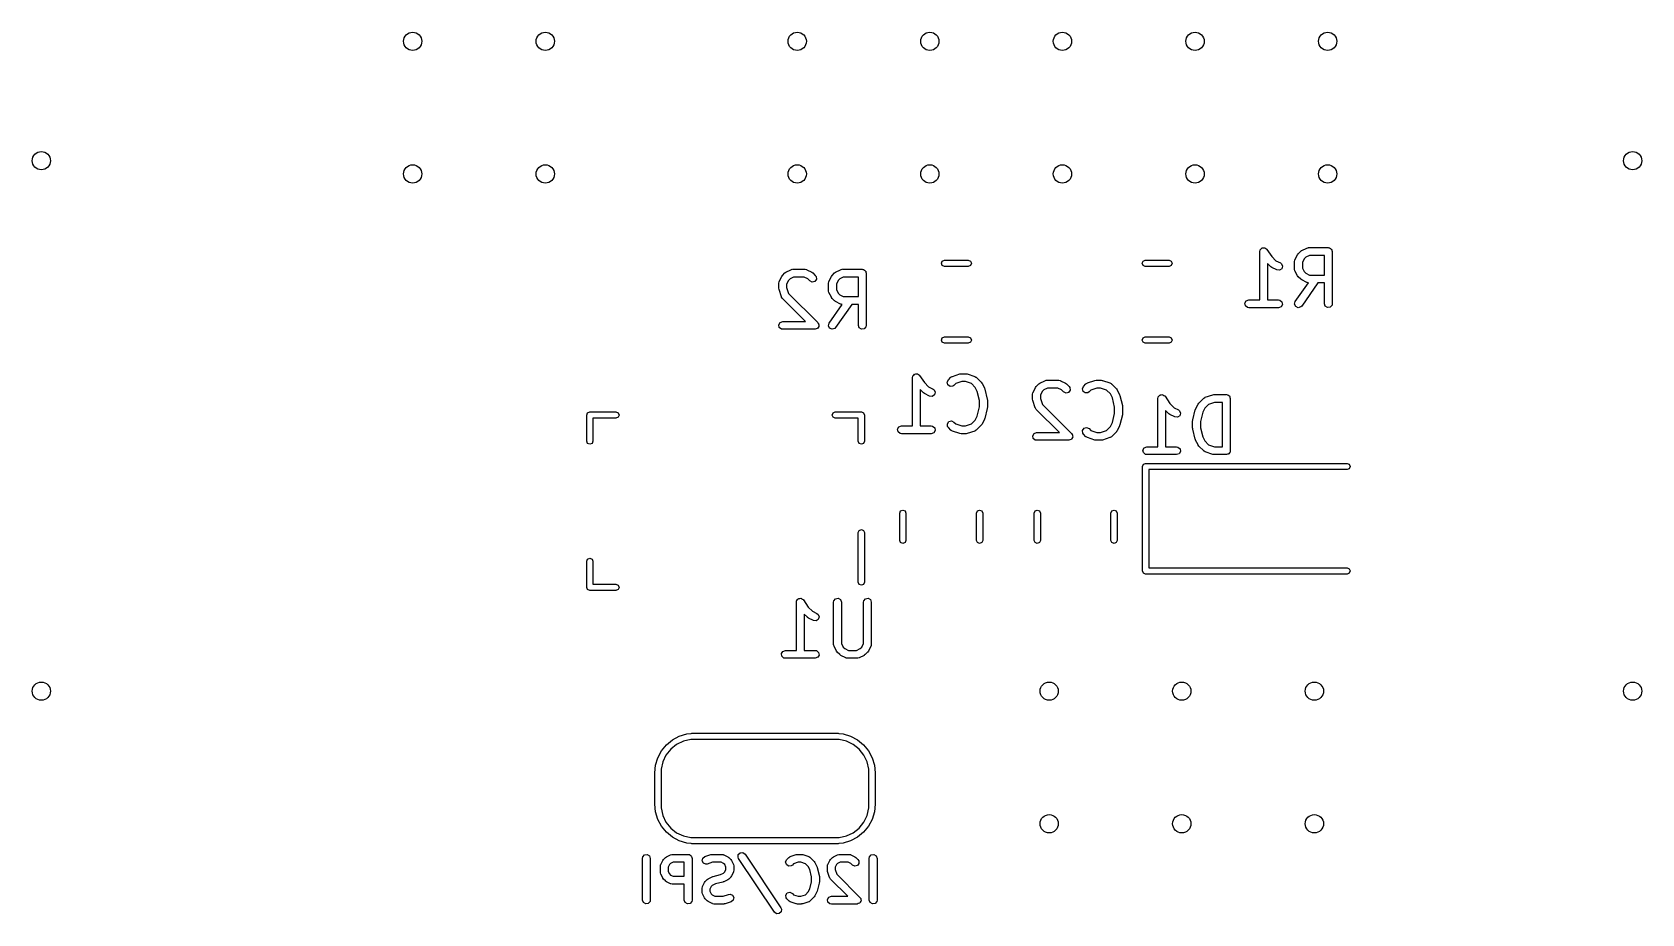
# Model space of a CAD drawing. Extents: x 4.59 to 5.81, y -4.57 to -3.9.
import ezdxf

# ---------------------------------------------------------------- set-up
doc = ezdxf.new("R2010")
doc.units = 0
doc.header["$MEASUREMENT"] = 0
doc.layers.add('BLACK', color=7, linetype='CONTINUOUS')

msp = doc.modelspace()

# ---------------------------------------------------------------- linework, layer by layer
at = {"layer": 'BLACK', "linetype": 'CONTINUOUS'}
for p, q in [((5.51972, -4.06664), (5.52028, -4.06598)), ((5.52028, -4.06598), (5.52044, -4.06595)), ((5.52044, -4.06595), (5.52057, -4.06583)), ((5.52057, -4.06583), (5.52142, -4.06578)), ((5.52142, -4.06578), (5.52226, -4.06563)), ((5.52226, -4.06563), (5.52241, -4.06571)), ((5.52241, -4.06571), (5.52258, -4.0657)), ((5.52258, -4.0657), (5.52327, -4.06621)), ((5.55043, -4.06777), (5.55418, -4.0659)), ((5.55418, -4.0659), (5.55516, -4.0656)), ((5.55516, -4.0656), (5.55533, -4.06564)), ((5.55533, -4.06564), (5.5555, -4.06558)), ((5.5555, -4.06558), (5.5705, -4.06558)), ((5.5705, -4.06558), (5.57088, -4.06565)), ((5.57088, -4.06565), (5.57101, -4.06563)), ((5.57101, -4.06563), (5.57112, -4.06569)), ((5.57112, -4.06569), (5.57151, -4.06576)), ((5.57151, -4.06576), (5.57209, -4.06625)), ((5.2787, -4.07736), (5.27939, -4.07569)), ((5.27939, -4.07903), (5.2787, -4.07736)), ((5.27939, -4.07569), (5.28106, -4.075)), ((5.28106, -4.075), (5.29894, -4.075)), ((5.29894, -4.075), (5.30061, -4.07569)), ((5.30061, -4.07569), (5.3013, -4.07736)), ((5.3013, -4.07736), (5.30061, -4.07903)), ((5.43014, -4.07736), (5.43083, -4.07569)), ((5.43083, -4.07903), (5.43014, -4.07736)), ((5.43083, -4.07569), (5.4325, -4.075)), ((5.4325, -4.075), (5.45038, -4.075)), ((5.45038, -4.075), (5.45205, -4.07569)), ((5.45205, -4.07569), (5.45274, -4.07736)), ((5.45274, -4.07736), (5.45205, -4.07903)), ((5.5188, -4.06854), (5.51898, -4.06753)), ((5.5188, -4.10495), (5.5188, -4.06854)), ((5.51898, -4.06753), (5.51909, -4.0674)), ((5.51909, -4.0674), (5.51911, -4.06723)), ((5.51911, -4.06723), (5.51972, -4.06664)), ((5.52327, -4.06621), (5.52401, -4.06664)), ((5.52401, -4.06664), (5.52407, -4.0668)), ((5.52407, -4.0668), (5.52421, -4.0669)), ((5.52421, -4.0669), (5.5278, -4.07228)), ((5.52716, -4.08), (5.5247, -4.07754)), ((5.5247, -4.07754), (5.5247, -4.10495)), ((5.5278, -4.07228), (5.531, -4.07548)), ((5.531, -4.07548), (5.53432, -4.07714)), ((5.53432, -4.07714), (5.53514, -4.07775)), ((5.53514, -4.07775), (5.53595, -4.07961)), ((5.54505, -4.07604), (5.54522, -4.07503)), ((5.54505, -4.08166), (5.54505, -4.07604)), ((5.54522, -4.07503), (5.54534, -4.07489)), ((5.54534, -4.07489), (5.54536, -4.07471)), ((5.54536, -4.07471), (5.54723, -4.07097)), ((5.54723, -4.07097), (5.54776, -4.07026)), ((5.54776, -4.07026), (5.54779, -4.0702)), ((5.54779, -4.0702), (5.54966, -4.06832)), ((5.54966, -4.06832), (5.55038, -4.06782)), ((5.55038, -4.06782), (5.55043, -4.06777)), ((5.5523, -4.07403), (5.55095, -4.07673)), ((5.55095, -4.07673), (5.55095, -4.08096)), ((5.5535, -4.07284), (5.5523, -4.07403)), ((5.55619, -4.07149), (5.5535, -4.07284)), ((5.56754, -4.07149), (5.55619, -4.07149)), ((5.56754, -4.08621), (5.56754, -4.07149)), ((5.57209, -4.06625), (5.57276, -4.06664)), ((5.57276, -4.06664), (5.57285, -4.06689)), ((5.57285, -4.06689), (5.57305, -4.06706)), ((5.57305, -4.06706), (5.57319, -4.06782)), ((5.57319, -4.06782), (5.57345, -4.06854)), ((5.57345, -4.06854), (5.57345, -4.10791)), ((5.15643, -4.09101), (5.1583, -4.08726)), ((5.1583, -4.08726), (5.15883, -4.08656)), ((5.15883, -4.08656), (5.15885, -4.0865)), ((5.15885, -4.0865), (5.16073, -4.08462)), ((5.16073, -4.08462), (5.16145, -4.08412)), ((5.16145, -4.08412), (5.1615, -4.08407)), ((5.1615, -4.08407), (5.16524, -4.08219)), ((5.16337, -4.09033), (5.16202, -4.09303)), ((5.16456, -4.08914), (5.16337, -4.09033)), ((5.16726, -4.08779), (5.16456, -4.08914)), ((5.16524, -4.08219), (5.16623, -4.0819)), ((5.16623, -4.0819), (5.1664, -4.08194)), ((5.1664, -4.08194), (5.16657, -4.08188)), ((5.16657, -4.08188), (5.17594, -4.08188)), ((5.17524, -4.08779), (5.16726, -4.08779)), ((5.17794, -4.08914), (5.17524, -4.08779)), ((5.17594, -4.08188), (5.17695, -4.08206)), ((5.17695, -4.08206), (5.17708, -4.08217)), ((5.17708, -4.08217), (5.17726, -4.08219)), ((5.17726, -4.08219), (5.18101, -4.08407)), ((5.17948, -4.09067), (5.17794, -4.08914)), ((5.18101, -4.08407), (5.18172, -4.0846)), ((5.18172, -4.0846), (5.18178, -4.08462)), ((5.18178, -4.08462), (5.18365, -4.0865)), ((5.18442, -4.08935), (5.18326, -4.091)), ((5.18365, -4.0865), (5.18424, -4.08734)), ((5.18424, -4.08734), (5.18442, -4.08935)), ((5.19392, -4.09101), (5.1958, -4.08726)), ((5.1958, -4.08726), (5.19632, -4.08656)), ((5.19632, -4.08656), (5.19635, -4.0865)), ((5.19635, -4.0865), (5.19822, -4.08462)), ((5.19822, -4.08462), (5.19895, -4.08412)), ((5.19895, -4.08412), (5.19899, -4.08407)), ((5.19899, -4.08407), (5.20274, -4.08219)), ((5.20086, -4.09033), (5.19951, -4.09303)), ((5.20206, -4.08914), (5.20086, -4.09033)), ((5.20476, -4.08779), (5.20206, -4.08914)), ((5.20274, -4.08219), (5.20372, -4.0819)), ((5.20372, -4.0819), (5.20389, -4.08194)), ((5.20389, -4.08194), (5.20406, -4.08188)), ((5.20406, -4.08188), (5.21906, -4.08188)), ((5.21611, -4.08779), (5.20476, -4.08779)), ((5.21611, -4.10251), (5.21611, -4.08779)), ((5.21906, -4.08188), (5.21944, -4.08195)), ((5.21944, -4.08195), (5.21957, -4.08193)), ((5.21957, -4.08193), (5.21969, -4.08199)), ((5.21969, -4.08199), (5.22007, -4.08206)), ((5.22007, -4.08206), (5.22066, -4.08255)), ((5.22066, -4.08255), (5.22132, -4.08294)), ((5.22132, -4.08294), (5.22141, -4.08319)), ((5.22141, -4.08319), (5.22162, -4.08336)), ((5.22162, -4.08336), (5.22175, -4.08411)), ((5.22175, -4.08411), (5.22201, -4.08484)), ((5.22201, -4.08484), (5.22201, -4.12421)), ((5.28106, -4.07972), (5.27939, -4.07903)), ((5.29894, -4.07972), (5.28106, -4.07972)), ((5.30061, -4.07903), (5.29894, -4.07972)), ((5.4325, -4.07972), (5.43083, -4.07903)), ((5.45038, -4.07972), (5.4325, -4.07972)), ((5.45205, -4.07903), (5.45038, -4.07972)), ((5.52722, -4.08003), (5.52716, -4.08)), ((5.52793, -4.08055), (5.52722, -4.08003)), ((5.53168, -4.08243), (5.52793, -4.08055)), ((5.53369, -4.08266), (5.53168, -4.08243)), ((5.53537, -4.08154), (5.53369, -4.08266)), ((5.53595, -4.07961), (5.53537, -4.08154)), ((5.54511, -4.08183), (5.54505, -4.08166)), ((5.54507, -4.082), (5.54511, -4.08183)), ((5.54536, -4.08298), (5.54507, -4.082)), ((5.54723, -4.08673), (5.54536, -4.08298)), ((5.54728, -4.08677), (5.54723, -4.08673)), ((5.54779, -4.0875), (5.54728, -4.08677)), ((5.54966, -4.08937), (5.54779, -4.0875)), ((5.54972, -4.0894), (5.54966, -4.08937)), ((5.55043, -4.08992), (5.54972, -4.0894)), ((5.55418, -4.0918), (5.55043, -4.08992)), ((5.55095, -4.08096), (5.5523, -4.08366)), ((5.5523, -4.08366), (5.5535, -4.08486)), ((5.5535, -4.08486), (5.55619, -4.08621)), ((5.55619, -4.08621), (5.56754, -4.08621)), ((5.15611, -4.09233), (5.15629, -4.09132)), ((5.15611, -4.09608), (5.15611, -4.09233)), ((5.15614, -4.09614), (5.15611, -4.09608)), ((5.15627, -4.09702), (5.15614, -4.09614)), ((5.15814, -4.10264), (5.15627, -4.09702)), ((5.15629, -4.09132), (5.15641, -4.09119)), ((5.15641, -4.09119), (5.15643, -4.09101)), ((5.16202, -4.09303), (5.16202, -4.0956)), ((5.16202, -4.0956), (5.16352, -4.10011)), ((5.16352, -4.10011), (5.18553, -4.12212)), ((5.18131, -4.09153), (5.17948, -4.09067)), ((5.18326, -4.091), (5.18131, -4.09153)), ((5.19361, -4.09233), (5.19379, -4.09132)), ((5.19361, -4.09796), (5.19361, -4.09233)), ((5.19367, -4.09812), (5.19361, -4.09796)), ((5.19363, -4.0983), (5.19367, -4.09812)), ((5.19392, -4.09928), (5.19363, -4.0983)), ((5.19379, -4.09132), (5.1939, -4.09119)), ((5.1939, -4.09119), (5.19392, -4.09101)), ((5.1958, -4.10303), (5.19392, -4.09928)), ((5.19951, -4.09303), (5.19951, -4.09726)), ((5.19951, -4.09726), (5.20086, -4.09996)), ((5.20086, -4.09996), (5.20206, -4.10116)), ((5.20206, -4.10116), (5.20476, -4.10251)), ((5.20476, -4.10251), (5.21611, -4.10251)), ((5.54558, -4.10621), (5.55546, -4.0921)), ((5.56266, -4.09211), (5.55042, -4.1096)), ((5.55435, -4.09182), (5.55418, -4.0918)), ((5.55449, -4.09193), (5.55435, -4.09182)), ((5.55546, -4.0921), (5.55449, -4.09193)), ((5.56754, -4.09211), (5.56266, -4.09211)), ((5.56754, -4.10791), (5.56754, -4.09211)), ((5.15825, -4.10278), (5.15814, -4.10264)), ((5.15827, -4.10296), (5.15825, -4.10278)), ((5.15885, -4.1038), (5.15827, -4.10296)), ((5.17631, -4.12125), (5.15885, -4.1038)), ((5.19414, -4.12251), (5.20402, -4.1084)), ((5.19584, -4.10307), (5.1958, -4.10303)), ((5.19635, -4.1038), (5.19584, -4.10307)), ((5.19822, -4.10567), (5.19635, -4.1038)), ((5.19828, -4.1057), (5.19822, -4.10567)), ((5.19899, -4.10622), (5.19828, -4.1057)), ((5.21122, -4.10841), (5.19898, -4.1259)), ((5.20274, -4.1081), (5.19899, -4.10622)), ((5.20292, -4.10812), (5.20274, -4.1081)), ((5.20305, -4.10823), (5.20292, -4.10812)), ((5.20402, -4.1084), (5.20305, -4.10823)), ((5.21611, -4.10841), (5.21122, -4.10841)), ((5.21611, -4.12421), (5.21611, -4.10841)), ((5.5076, -4.10739), (5.50861, -4.10564)), ((5.50795, -4.10938), (5.5076, -4.10739)), ((5.50949, -4.11068), (5.50795, -4.10938)), ((5.50861, -4.10564), (5.5105, -4.10495)), ((5.5105, -4.11086), (5.50949, -4.11068)), ((5.5105, -4.10495), (5.5188, -4.10495)), ((5.533, -4.11086), (5.5105, -4.11086)), ((5.5247, -4.10495), (5.533, -4.10495)), ((5.533, -4.10495), (5.53401, -4.10513)), ((5.5349, -4.11017), (5.533, -4.11086)), ((5.53401, -4.10513), (5.53556, -4.10643)), ((5.53591, -4.10842), (5.5349, -4.11017)), ((5.53556, -4.10643), (5.53591, -4.10842)), ((5.54506, -4.10816), (5.54558, -4.10621)), ((5.54591, -4.10999), (5.54506, -4.10816)), ((5.54774, -4.11085), (5.54591, -4.10999)), ((5.54969, -4.11032), (5.54774, -4.11085)), ((5.55042, -4.1096), (5.54969, -4.11032)), ((5.56823, -4.1098), (5.56754, -4.10791)), ((5.56998, -4.11081), (5.56823, -4.1098)), ((5.57197, -4.11046), (5.56998, -4.11081)), ((5.57327, -4.10892), (5.57197, -4.11046)), ((5.57345, -4.10791), (5.57327, -4.10892)), ((5.15616, -4.12369), (5.15717, -4.12194)), ((5.15651, -4.12568), (5.15616, -4.12369)), ((5.15806, -4.12698), (5.15651, -4.12568)), ((5.15717, -4.12194), (5.15907, -4.12125)), ((5.15907, -4.12125), (5.17631, -4.12125)), ((5.18427, -4.12685), (5.18344, -4.12716)), ((5.18513, -4.12662), (5.18427, -4.12685)), ((5.18521, -4.12651), (5.18513, -4.12662)), ((5.18534, -4.12647), (5.18521, -4.12651)), ((5.18578, -4.1257), (5.18534, -4.12647)), ((5.18553, -4.12212), (5.1859, -4.12265)), ((5.18629, -4.12497), (5.18578, -4.1257)), ((5.1859, -4.12265), (5.186, -4.12273)), ((5.186, -4.12273), (5.18601, -4.12281)), ((5.18601, -4.12281), (5.18611, -4.12296)), ((5.18611, -4.12296), (5.18619, -4.12384)), ((5.18619, -4.12384), (5.18635, -4.12472)), ((5.18635, -4.12472), (5.18628, -4.12484)), ((5.18628, -4.12484), (5.18629, -4.12497)), ((5.19362, -4.12446), (5.19414, -4.12251)), ((5.19447, -4.12629), (5.19362, -4.12446)), ((5.1963, -4.12715), (5.19447, -4.12629)), ((5.19826, -4.12662), (5.1963, -4.12715)), ((5.19898, -4.1259), (5.19826, -4.12662)), ((5.2168, -4.1261), (5.21611, -4.12421)), ((5.21855, -4.12711), (5.2168, -4.1261)), ((5.22054, -4.12676), (5.21855, -4.12711)), ((5.22183, -4.12522), (5.22054, -4.12676)), ((5.22201, -4.12421), (5.22183, -4.12522)), ((5.15907, -4.12716), (5.15806, -4.12698)), ((5.18344, -4.12716), (5.15907, -4.12716)), ((5.2787, -4.13524), (5.27939, -4.13357)), ((5.27939, -4.13691), (5.2787, -4.13524)), ((5.27939, -4.13357), (5.28106, -4.13287)), ((5.28106, -4.1376), (5.27939, -4.13691)), ((5.28106, -4.13287), (5.29894, -4.13287)), ((5.29894, -4.1376), (5.28106, -4.1376)), ((5.29894, -4.13287), (5.30061, -4.13357)), ((5.30061, -4.13691), (5.29894, -4.1376)), ((5.30061, -4.13357), (5.3013, -4.13524)), ((5.3013, -4.13524), (5.30061, -4.13691)), ((5.43014, -4.13524), (5.43083, -4.13357)), ((5.43083, -4.13691), (5.43014, -4.13524)), ((5.43083, -4.13357), (5.4325, -4.13287)), ((5.4325, -4.1376), (5.43083, -4.13691)), ((5.4325, -4.13287), (5.45038, -4.13287)), ((5.45038, -4.1376), (5.4325, -4.1376)), ((5.45038, -4.13287), (5.45205, -4.13357)), ((5.45205, -4.13691), (5.45038, -4.1376)), ((5.45205, -4.13357), (5.45274, -4.13524)), ((5.45274, -4.13524), (5.45205, -4.13691)), ((5.25689, -4.16358), (5.25707, -4.16257)), ((5.25707, -4.16257), (5.25718, -4.16244)), ((5.25718, -4.16244), (5.2572, -4.16227)), ((5.2572, -4.16227), (5.25782, -4.16167)), ((5.25782, -4.16167), (5.25837, -4.16102)), ((5.25837, -4.16102), (5.25853, -4.16099)), ((5.25853, -4.16099), (5.25866, -4.16087)), ((5.25866, -4.16087), (5.25951, -4.16082)), ((5.25951, -4.16082), (5.26036, -4.16067)), ((5.26036, -4.16067), (5.2605, -4.16075)), ((5.2605, -4.16075), (5.26067, -4.16074)), ((5.26067, -4.16074), (5.26136, -4.16125)), ((5.26136, -4.16125), (5.2621, -4.16168)), ((5.2621, -4.16168), (5.26216, -4.16184)), ((5.26216, -4.16184), (5.2623, -4.16194)), ((5.2623, -4.16194), (5.26589, -4.16732)), ((5.28588, -4.16336), (5.28672, -4.16277)), ((5.28672, -4.16277), (5.28689, -4.16276)), ((5.28689, -4.16276), (5.28703, -4.16265)), ((5.28703, -4.16265), (5.29265, -4.16077)), ((5.29265, -4.16077), (5.29353, -4.16064)), ((5.29353, -4.16064), (5.29359, -4.16062)), ((5.29359, -4.16062), (5.29734, -4.16062)), ((5.29734, -4.16062), (5.29821, -4.16078)), ((5.29821, -4.16078), (5.29827, -4.16077)), ((5.29827, -4.16077), (5.3039, -4.16265)), ((5.3039, -4.16265), (5.3048, -4.16314)), ((5.3048, -4.16314), (5.30489, -4.16329)), ((5.25689, -4.19999), (5.25689, -4.16358)), ((5.26525, -4.17504), (5.2628, -4.17258)), ((5.2628, -4.17258), (5.2628, -4.19999)), ((5.26531, -4.17506), (5.26525, -4.17504)), ((5.26602, -4.17559), (5.26531, -4.17506)), ((5.26589, -4.16732), (5.26909, -4.17052)), ((5.26909, -4.17052), (5.27241, -4.17218)), ((5.27241, -4.17218), (5.27324, -4.17279)), ((5.27324, -4.17279), (5.27404, -4.17465)), ((5.27404, -4.17465), (5.27346, -4.17658)), ((5.28315, -4.16707), (5.284, -4.16524)), ((5.28367, -4.16902), (5.28315, -4.16707)), ((5.28533, -4.17018), (5.28367, -4.16902)), ((5.284, -4.16524), (5.28588, -4.16336)), ((5.28734, -4.17), (5.28533, -4.17018)), ((5.28818, -4.16941), (5.28734, -4.17)), ((5.28956, -4.16803), (5.28818, -4.16941)), ((5.29407, -4.16653), (5.28956, -4.16803)), ((5.29686, -4.16653), (5.29407, -4.16653)), ((5.30137, -4.16803), (5.29686, -4.16653)), ((5.30428, -4.17095), (5.30137, -4.16803)), ((5.3058, -4.17398), (5.30428, -4.17095)), ((5.30489, -4.16329), (5.30505, -4.16336)), ((5.30505, -4.16336), (5.3088, -4.16711)), ((5.30751, -4.18081), (5.3058, -4.17398)), ((5.3088, -4.16711), (5.30931, -4.16784)), ((5.30931, -4.16784), (5.30935, -4.16788)), ((5.30935, -4.16788), (5.31123, -4.17163)), ((5.31123, -4.17163), (5.31137, -4.17212)), ((5.31137, -4.17212), (5.31145, -4.17223)), ((5.31145, -4.17223), (5.31333, -4.17973)), ((5.34751, -4.17604), (5.34769, -4.17503)), ((5.34769, -4.17503), (5.3478, -4.17489)), ((5.3478, -4.17489), (5.34782, -4.17471)), ((5.34782, -4.17471), (5.34969, -4.17097)), ((5.34969, -4.17097), (5.35022, -4.17026)), ((5.35022, -4.17026), (5.35025, -4.1702)), ((5.35025, -4.1702), (5.35212, -4.16832)), ((5.35212, -4.16832), (5.35284, -4.16782)), ((5.35284, -4.16782), (5.35289, -4.16777)), ((5.35289, -4.16777), (5.35664, -4.1659)), ((5.35476, -4.17403), (5.35341, -4.17673)), ((5.35596, -4.17284), (5.35476, -4.17403)), ((5.35866, -4.17149), (5.35596, -4.17284)), ((5.35664, -4.1659), (5.35762, -4.1656)), ((5.35762, -4.1656), (5.35779, -4.16564)), ((5.35779, -4.16564), (5.35796, -4.16558)), ((5.35796, -4.16558), (5.36733, -4.16558)), ((5.36664, -4.17149), (5.35866, -4.17149)), ((5.36933, -4.17284), (5.36664, -4.17149)), ((5.36733, -4.16558), (5.36834, -4.16576)), ((5.36834, -4.16576), (5.36848, -4.16587)), ((5.36848, -4.16587), (5.36865, -4.1659)), ((5.36865, -4.1659), (5.3724, -4.16777)), ((5.37087, -4.17437), (5.36933, -4.17284)), ((5.3727, -4.17523), (5.37087, -4.17437)), ((5.3724, -4.16777), (5.37311, -4.1683)), ((5.37465, -4.1747), (5.3727, -4.17523)), ((5.37311, -4.1683), (5.37317, -4.16832)), ((5.37317, -4.16832), (5.37505, -4.1702)), ((5.37581, -4.17305), (5.37465, -4.1747)), ((5.37505, -4.1702), (5.37563, -4.17104)), ((5.37563, -4.17104), (5.37581, -4.17305)), ((5.38501, -4.17203), (5.38587, -4.1702)), ((5.38554, -4.17398), (5.38501, -4.17203)), ((5.38719, -4.17514), (5.38554, -4.17398)), ((5.38587, -4.1702), (5.38774, -4.16832)), ((5.3892, -4.17496), (5.38719, -4.17514)), ((5.38774, -4.16832), (5.38858, -4.16773)), ((5.38858, -4.16773), (5.38876, -4.16772)), ((5.38876, -4.16772), (5.3889, -4.16761)), ((5.3889, -4.16761), (5.39452, -4.16573)), ((5.39004, -4.17437), (5.3892, -4.17496)), ((5.39143, -4.17299), (5.39004, -4.17437)), ((5.39593, -4.17149), (5.39143, -4.17299)), ((5.39452, -4.16573), (5.39539, -4.16561)), ((5.39539, -4.16561), (5.39545, -4.16558)), ((5.39545, -4.16558), (5.3992, -4.16558)), ((5.39872, -4.17149), (5.39593, -4.17149)), ((5.40323, -4.17299), (5.39872, -4.17149)), ((5.3992, -4.16558), (5.40007, -4.16574)), ((5.40007, -4.16574), (5.40014, -4.16573)), ((5.40014, -4.16573), (5.40576, -4.16761)), ((5.40615, -4.17591), (5.40323, -4.17299)), ((5.40576, -4.16761), (5.40666, -4.1681)), ((5.40666, -4.1681), (5.40676, -4.16825)), ((5.40676, -4.16825), (5.40692, -4.16832)), ((5.40692, -4.16832), (5.41067, -4.17207)), ((5.41067, -4.17207), (5.41117, -4.1728)), ((5.41117, -4.1728), (5.41122, -4.17284)), ((5.41122, -4.17284), (5.41309, -4.17659)), ((5.26977, -4.17747), (5.26602, -4.17559)), ((5.27178, -4.1777), (5.26977, -4.17747)), ((5.27346, -4.17658), (5.27178, -4.1777)), ((5.3058, -4.19254), (5.30751, -4.18571)), ((5.30751, -4.18571), (5.30751, -4.18081)), ((5.31333, -4.18679), (5.31145, -4.19429)), ((5.31341, -4.18607), (5.31331, -4.18665)), ((5.31331, -4.18665), (5.31333, -4.18679)), ((5.31333, -4.17973), (5.31337, -4.18032)), ((5.31337, -4.18032), (5.31341, -4.18045)), ((5.31341, -4.18045), (5.31341, -4.18607)), ((5.34751, -4.17978), (5.34751, -4.17604)), ((5.34753, -4.17985), (5.34751, -4.17978)), ((5.34766, -4.18072), (5.34753, -4.17985)), ((5.34953, -4.18634), (5.34766, -4.18072)), ((5.34964, -4.18648), (5.34953, -4.18634)), ((5.34966, -4.18666), (5.34964, -4.18648)), ((5.35025, -4.1875), (5.34966, -4.18666)), ((5.3677, -4.20495), (5.35025, -4.1875)), ((5.35341, -4.17673), (5.35341, -4.17931)), ((5.35341, -4.17931), (5.35492, -4.18381)), ((5.35492, -4.18381), (5.37692, -4.20582)), ((5.40767, -4.17894), (5.40615, -4.17591)), ((5.40937, -4.18577), (5.40767, -4.17894)), ((5.40937, -4.19067), (5.40937, -4.18577)), ((5.41309, -4.17659), (5.41324, -4.17708)), ((5.41324, -4.17708), (5.41332, -4.17719)), ((5.41332, -4.17719), (5.41519, -4.18469)), ((5.41519, -4.18469), (5.41523, -4.18528)), ((5.41523, -4.18528), (5.41528, -4.18541)), ((5.41528, -4.18541), (5.41528, -4.19103)), ((5.44193, -4.17932), (5.44211, -4.17831)), ((5.44193, -4.21574), (5.44193, -4.17932)), ((5.44211, -4.17831), (5.44222, -4.17818)), ((5.44222, -4.17818), (5.44223, -4.17801)), ((5.44223, -4.17801), (5.44285, -4.17742)), ((5.44285, -4.17742), (5.44341, -4.17677)), ((5.44341, -4.17677), (5.44357, -4.17674)), ((5.44357, -4.17674), (5.4437, -4.17662)), ((5.4437, -4.17662), (5.44455, -4.17656)), ((5.44455, -4.17656), (5.44539, -4.17642)), ((5.44539, -4.17642), (5.44554, -4.1765)), ((5.44554, -4.1765), (5.44571, -4.17649)), ((5.44571, -4.17649), (5.4464, -4.177)), ((5.4464, -4.177), (5.44714, -4.17743)), ((5.44714, -4.17743), (5.4472, -4.17759)), ((5.4472, -4.17759), (5.44734, -4.17769)), ((5.44734, -4.17769), (5.45093, -4.18307)), ((5.45093, -4.18307), (5.45413, -4.18627)), ((5.45413, -4.18627), (5.45745, -4.18793)), ((5.47014, -4.18798), (5.47035, -4.18752)), ((5.47035, -4.18752), (5.47036, -4.18738)), ((5.47036, -4.18738), (5.47224, -4.18363)), ((5.47224, -4.18363), (5.47276, -4.18292)), ((5.47276, -4.18292), (5.47279, -4.18286)), ((5.47279, -4.18286), (5.47654, -4.17911)), ((5.4773, -4.1867), (5.47579, -4.18973)), ((5.47654, -4.17911), (5.47738, -4.17852)), ((5.48022, -4.18378), (5.4773, -4.1867)), ((5.47738, -4.17852), (5.47756, -4.17851)), ((5.47756, -4.17851), (5.47769, -4.1784)), ((5.47769, -4.1784), (5.48332, -4.17652)), ((5.48473, -4.18228), (5.48022, -4.18378)), ((5.48332, -4.17652), (5.48419, -4.17639)), ((5.48419, -4.17639), (5.48425, -4.17637)), ((5.48425, -4.17637), (5.49363, -4.17637)), ((5.49067, -4.18228), (5.48473, -4.18228)), ((5.49067, -4.21574), (5.49067, -4.18228)), ((5.49363, -4.17637), (5.49401, -4.17644)), ((5.49401, -4.17644), (5.49414, -4.17642)), ((5.49414, -4.17642), (5.49425, -4.17648)), ((5.49425, -4.17648), (5.49464, -4.17655)), ((5.49464, -4.17655), (5.49522, -4.17704)), ((5.49522, -4.17704), (5.49589, -4.17743)), ((5.49589, -4.17743), (5.49598, -4.17768)), ((5.49598, -4.17768), (5.49618, -4.17785)), ((5.49618, -4.17785), (5.49632, -4.1786)), ((5.49632, -4.1786), (5.49658, -4.17932)), ((5.49658, -4.17932), (5.49658, -4.21869)), ((5.01128, -4.19183), (5.01197, -4.19016)), ((5.01128, -4.21151), (5.01128, -4.19183)), ((5.01197, -4.19016), (5.01364, -4.18946)), ((5.01364, -4.18946), (5.03332, -4.18946)), ((5.03332, -4.19419), (5.016, -4.19419)), ((5.016, -4.19419), (5.016, -4.21151)), ((5.03332, -4.18946), (5.03499, -4.19016)), ((5.03499, -4.1935), (5.03332, -4.19419)), ((5.03499, -4.19016), (5.03569, -4.19183)), ((5.03569, -4.19183), (5.03499, -4.1935)), ((5.19631, -4.19183), (5.19701, -4.19016)), ((5.19701, -4.1935), (5.19631, -4.19183)), ((5.19701, -4.19016), (5.19868, -4.18946)), ((5.19868, -4.19419), (5.19701, -4.1935)), ((5.19868, -4.18946), (5.21836, -4.18946)), ((5.216, -4.19419), (5.19868, -4.19419)), ((5.216, -4.21151), (5.216, -4.19419)), ((5.21836, -4.18946), (5.22003, -4.19016)), ((5.22003, -4.19016), (5.22072, -4.19183)), ((5.22072, -4.19183), (5.22072, -4.21151)), ((5.28324, -4.19843), (5.2844, -4.19678)), ((5.28341, -4.20044), (5.28324, -4.19843)), ((5.2844, -4.19678), (5.28635, -4.19625)), ((5.28635, -4.19625), (5.28818, -4.19711)), ((5.28818, -4.19711), (5.28956, -4.19849)), ((5.28956, -4.19849), (5.29407, -4.19999)), ((5.29686, -4.19999), (5.30137, -4.19849)), ((5.30137, -4.19849), (5.30428, -4.19557)), ((5.30428, -4.19557), (5.3058, -4.19254)), ((5.3088, -4.19941), (5.30505, -4.20316)), ((5.30883, -4.19935), (5.3088, -4.19941)), ((5.30935, -4.19864), (5.30883, -4.19935)), ((5.31123, -4.19489), (5.30935, -4.19864)), ((5.31124, -4.19475), (5.31123, -4.19489)), ((5.31145, -4.19429), (5.31124, -4.19475)), ((5.40615, -4.20053), (5.40767, -4.1975)), ((5.40767, -4.1975), (5.40937, -4.19067)), ((5.41332, -4.19925), (5.41311, -4.19971)), ((5.41519, -4.19175), (5.41332, -4.19925)), ((5.41528, -4.19103), (5.41518, -4.19161)), ((5.41518, -4.19161), (5.41519, -4.19175)), ((5.45029, -4.19079), (5.44783, -4.18833)), ((5.44783, -4.18833), (5.44783, -4.21574)), ((5.45035, -4.19081), (5.45029, -4.19079)), ((5.45106, -4.19134), (5.45035, -4.19081)), ((5.45481, -4.19321), (5.45106, -4.19134)), ((5.45682, -4.19344), (5.45481, -4.19321)), ((5.4585, -4.19233), (5.45682, -4.19344)), ((5.45745, -4.18793), (5.45827, -4.18854)), ((5.45827, -4.18854), (5.45908, -4.1904)), ((5.45908, -4.1904), (5.4585, -4.19233)), ((5.46818, -4.1962), (5.46828, -4.19562)), ((5.46818, -4.20182), (5.46818, -4.1962)), ((5.46826, -4.19548), (5.47014, -4.18798)), ((5.46828, -4.19562), (5.46826, -4.19548)), ((5.47579, -4.18973), (5.47408, -4.19656)), ((5.47408, -4.19656), (5.47408, -4.20146)), ((5.01197, -4.21318), (5.01128, -4.21151)), ((5.016, -4.21151), (5.01531, -4.21318)), ((5.21669, -4.21318), (5.216, -4.21151)), ((5.22072, -4.21151), (5.22003, -4.21318)), ((5.24569, -4.20243), (5.2467, -4.20068)), ((5.24604, -4.20442), (5.24569, -4.20243)), ((5.24758, -4.20572), (5.24604, -4.20442)), ((5.2467, -4.20068), (5.24859, -4.19999)), ((5.24859, -4.2059), (5.24758, -4.20572)), ((5.24859, -4.19999), (5.25689, -4.19999)), ((5.27109, -4.2059), (5.24859, -4.2059)), ((5.2628, -4.19999), (5.27109, -4.19999)), ((5.27109, -4.19999), (5.2721, -4.20017)), ((5.27299, -4.20521), (5.27109, -4.2059)), ((5.2721, -4.20017), (5.27365, -4.20147)), ((5.274, -4.20346), (5.27299, -4.20521)), ((5.27365, -4.20147), (5.274, -4.20346)), ((5.284, -4.20128), (5.28341, -4.20044)), ((5.28588, -4.20316), (5.284, -4.20128)), ((5.28604, -4.20323), (5.28588, -4.20316)), ((5.28613, -4.20338), (5.28604, -4.20323)), ((5.28703, -4.20387), (5.28613, -4.20338)), ((5.29265, -4.20575), (5.28703, -4.20387)), ((5.29272, -4.20575), (5.29265, -4.20575)), ((5.29359, -4.2059), (5.29272, -4.20575)), ((5.29734, -4.2059), (5.29359, -4.2059)), ((5.29407, -4.19999), (5.29686, -4.19999)), ((5.2974, -4.20588), (5.29734, -4.2059)), ((5.29827, -4.20575), (5.2974, -4.20588)), ((5.3039, -4.20387), (5.29827, -4.20575)), ((5.30403, -4.20376), (5.3039, -4.20387)), ((5.30421, -4.20375), (5.30403, -4.20376)), ((5.30505, -4.20316), (5.30421, -4.20375)), ((5.34755, -4.20739), (5.34856, -4.20564)), ((5.3479, -4.20938), (5.34755, -4.20739)), ((5.34945, -4.21068), (5.3479, -4.20938)), ((5.34856, -4.20564), (5.35046, -4.20495)), ((5.35046, -4.21086), (5.34945, -4.21068)), ((5.35046, -4.20495), (5.3677, -4.20495)), ((5.37483, -4.21086), (5.35046, -4.21086)), ((5.37567, -4.21056), (5.37483, -4.21086)), ((5.37653, -4.21033), (5.37567, -4.21056)), ((5.3766, -4.21021), (5.37653, -4.21033)), ((5.37673, -4.21017), (5.3766, -4.21021)), ((5.37717, -4.2094), (5.37673, -4.21017)), ((5.37692, -4.20582), (5.37729, -4.20635)), ((5.37768, -4.20867), (5.37717, -4.2094)), ((5.37729, -4.20635), (5.37739, -4.20643)), ((5.37739, -4.20643), (5.3774, -4.20651)), ((5.3774, -4.20651), (5.37751, -4.20666)), ((5.37751, -4.20666), (5.37759, -4.20754)), ((5.37759, -4.20754), (5.37774, -4.20842)), ((5.37774, -4.20842), (5.37767, -4.20854)), ((5.37767, -4.20854), (5.37768, -4.20867)), ((5.3851, -4.20339), (5.38626, -4.20174)), ((5.38528, -4.2054), (5.3851, -4.20339)), ((5.38587, -4.20624), (5.38528, -4.2054)), ((5.38774, -4.20812), (5.38587, -4.20624)), ((5.38626, -4.20174), (5.38821, -4.20122)), ((5.3879, -4.20819), (5.38774, -4.20812)), ((5.38799, -4.20834), (5.3879, -4.20819)), ((5.3889, -4.20883), (5.38799, -4.20834)), ((5.38821, -4.20122), (5.39004, -4.20207)), ((5.39452, -4.21071), (5.3889, -4.20883)), ((5.39004, -4.20207), (5.39143, -4.20345)), ((5.39143, -4.20345), (5.39593, -4.20495)), ((5.39459, -4.21071), (5.39452, -4.21071)), ((5.39545, -4.21086), (5.39459, -4.21071)), ((5.3992, -4.21086), (5.39545, -4.21086)), ((5.39593, -4.20495), (5.39872, -4.20495)), ((5.39872, -4.20495), (5.40323, -4.20345)), ((5.39926, -4.21084), (5.3992, -4.21086)), ((5.40014, -4.21071), (5.39926, -4.21084)), ((5.40576, -4.20883), (5.40014, -4.21071)), ((5.40323, -4.20345), (5.40615, -4.20053)), ((5.4059, -4.20872), (5.40576, -4.20883)), ((5.40608, -4.20871), (5.4059, -4.20872)), ((5.40692, -4.20812), (5.40608, -4.20871)), ((5.41067, -4.20437), (5.40692, -4.20812)), ((5.41069, -4.20431), (5.41067, -4.20437)), ((5.41122, -4.2036), (5.41069, -4.20431)), ((5.41309, -4.19985), (5.41122, -4.2036)), ((5.41311, -4.19971), (5.41309, -4.19985)), ((5.46822, -4.20195), (5.46818, -4.20182)), ((5.46826, -4.20254), (5.46822, -4.20195)), ((5.47014, -4.21004), (5.46826, -4.20254)), ((5.47022, -4.21015), (5.47014, -4.21004)), ((5.47036, -4.21064), (5.47022, -4.21015)), ((5.47224, -4.21439), (5.47036, -4.21064)), ((5.47408, -4.20146), (5.47579, -4.20829)), ((5.47579, -4.20829), (5.4773, -4.21132)), ((5.4773, -4.21132), (5.48022, -4.21424)), ((5.01364, -4.21387), (5.01197, -4.21318)), ((5.01531, -4.21318), (5.01364, -4.21387)), ((5.21836, -4.21387), (5.21669, -4.21318)), ((5.22003, -4.21318), (5.21836, -4.21387)), ((5.43073, -4.21818), (5.43174, -4.21643)), ((5.43108, -4.22017), (5.43073, -4.21818)), ((5.43262, -4.22147), (5.43108, -4.22017)), ((5.43174, -4.21643), (5.43363, -4.21574)), ((5.43363, -4.22165), (5.43262, -4.22147)), ((5.43363, -4.21574), (5.44193, -4.21574)), ((5.45613, -4.22165), (5.43363, -4.22165)), ((5.44783, -4.21574), (5.45613, -4.21574)), ((5.45613, -4.21574), (5.45714, -4.21592)), ((5.45803, -4.22096), (5.45613, -4.22165)), ((5.45714, -4.21592), (5.45869, -4.21722)), ((5.45904, -4.21921), (5.45803, -4.22096)), ((5.45869, -4.21722), (5.45904, -4.21921)), ((5.47228, -4.21443), (5.47224, -4.21439)), ((5.47279, -4.21516), (5.47228, -4.21443)), ((5.47654, -4.21891), (5.47279, -4.21516)), ((5.4767, -4.21898), (5.47654, -4.21891)), ((5.47679, -4.21913), (5.4767, -4.21898)), ((5.47769, -4.21962), (5.47679, -4.21913)), ((5.48332, -4.22149), (5.47769, -4.21962)), ((5.48022, -4.21424), (5.48473, -4.21574)), ((5.48338, -4.22149), (5.48332, -4.22149)), ((5.48425, -4.22165), (5.48338, -4.22149)), ((5.49363, -4.22165), (5.48425, -4.22165)), ((5.48473, -4.21574), (5.49067, -4.21574)), ((5.49435, -4.22138), (5.49363, -4.22165)), ((5.4951, -4.22125), (5.49435, -4.22138)), ((5.49527, -4.22105), (5.4951, -4.22125)), ((5.49552, -4.22096), (5.49527, -4.22105)), ((5.49591, -4.22029), (5.49552, -4.22096)), ((5.4964, -4.2197), (5.49591, -4.22029)), ((5.49647, -4.21932), (5.4964, -4.2197)), ((5.49653, -4.21921), (5.49647, -4.21932)), ((5.49658, -4.21869), (5.49651, -4.21908)), ((5.49651, -4.21908), (5.49653, -4.21921)), ((5.43031, -4.23063), (5.43101, -4.22896)), ((5.43031, -4.30937), (5.43031, -4.23063)), ((5.43101, -4.22896), (5.43268, -4.22827)), ((5.43268, -4.22827), (5.58465, -4.22827)), ((5.58465, -4.23299), (5.43504, -4.23299)), ((5.43504, -4.23299), (5.43504, -4.30701)), ((5.58465, -4.22827), (5.58632, -4.22896)), ((5.58632, -4.2323), (5.58465, -4.23299)), ((5.58632, -4.22896), (5.58701, -4.23063)), ((5.58701, -4.23063), (5.58632, -4.2323)), ((5.24731, -4.26578), (5.248, -4.26411)), ((5.24731, -4.28635), (5.24731, -4.26578)), ((5.248, -4.26411), (5.24967, -4.26342)), ((5.24967, -4.26342), (5.25134, -4.26411)), ((5.25134, -4.26411), (5.25203, -4.26578)), ((5.25203, -4.26578), (5.25203, -4.28635)), ((5.30518, -4.26578), (5.30587, -4.26411)), ((5.30518, -4.28635), (5.30518, -4.26578)), ((5.30587, -4.26411), (5.30754, -4.26342)), ((5.30754, -4.26342), (5.30921, -4.26411)), ((5.30921, -4.26411), (5.30991, -4.26578)), ((5.30991, -4.26578), (5.30991, -4.28635)), ((5.3487, -4.26578), (5.34939, -4.26411)), ((5.3487, -4.28635), (5.3487, -4.26578)), ((5.34939, -4.26411), (5.35106, -4.26342)), ((5.35106, -4.26342), (5.35273, -4.26411)), ((5.35273, -4.26411), (5.35343, -4.26578)), ((5.35343, -4.26578), (5.35343, -4.28635)), ((5.40657, -4.26578), (5.40727, -4.26411)), ((5.40657, -4.28635), (5.40657, -4.26578)), ((5.40727, -4.26411), (5.40894, -4.26342)), ((5.40894, -4.26342), (5.41061, -4.26411)), ((5.41061, -4.26411), (5.4113, -4.26578)), ((5.4113, -4.26578), (5.4113, -4.28635)), ((5.216, -4.28041), (5.21669, -4.27874)), ((5.216, -4.31781), (5.216, -4.28041)), ((5.21669, -4.27874), (5.21836, -4.27805)), ((5.21836, -4.27805), (5.22003, -4.27874)), ((5.22003, -4.27874), (5.22072, -4.28041)), ((5.22072, -4.28041), (5.22072, -4.31781)), ((5.248, -4.28802), (5.24731, -4.28635)), ((5.24967, -4.28871), (5.248, -4.28802)), ((5.25134, -4.28802), (5.24967, -4.28871)), ((5.25203, -4.28635), (5.25134, -4.28802)), ((5.30587, -4.28802), (5.30518, -4.28635)), ((5.30754, -4.28871), (5.30587, -4.28802)), ((5.30921, -4.28802), (5.30754, -4.28871)), ((5.30991, -4.28635), (5.30921, -4.28802)), ((5.34939, -4.28802), (5.3487, -4.28635)), ((5.35106, -4.28871), (5.34939, -4.28802)), ((5.35273, -4.28802), (5.35106, -4.28871)), ((5.35343, -4.28635), (5.35273, -4.28802)), ((5.40727, -4.28802), (5.40657, -4.28635)), ((5.40894, -4.28871), (5.40727, -4.28802)), ((5.41061, -4.28802), (5.40894, -4.28871)), ((5.4113, -4.28635), (5.41061, -4.28802)), ((5.01128, -4.30206), (5.01197, -4.30039)), ((5.01128, -4.32175), (5.01128, -4.30206)), ((5.01197, -4.30039), (5.01364, -4.2997)), ((5.01364, -4.2997), (5.01531, -4.30039)), ((5.01531, -4.30039), (5.016, -4.30206)), ((5.016, -4.30206), (5.016, -4.31939)), ((5.43504, -4.30701), (5.58465, -4.30701)), ((5.58465, -4.30701), (5.58632, -4.3077)), ((5.58632, -4.3077), (5.58701, -4.30937)), ((5.016, -4.31939), (5.03332, -4.31939)), ((5.03332, -4.31939), (5.03499, -4.32008)), ((5.03499, -4.32008), (5.03569, -4.32175)), ((5.21669, -4.31948), (5.216, -4.31781)), ((5.21836, -4.32017), (5.21669, -4.31948)), ((5.22003, -4.31948), (5.21836, -4.32017)), ((5.22072, -4.31781), (5.22003, -4.31948)), ((5.43101, -4.31104), (5.43031, -4.30937)), ((5.43268, -4.31173), (5.43101, -4.31104)), ((5.58465, -4.31173), (5.43268, -4.31173)), ((5.58632, -4.31104), (5.58465, -4.31173)), ((5.58701, -4.30937), (5.58632, -4.31104)), ((5.01197, -4.32342), (5.01128, -4.32175)), ((5.01364, -4.32411), (5.01197, -4.32342)), ((5.03332, -4.32411), (5.01364, -4.32411)), ((5.03499, -4.32342), (5.03332, -4.32411)), ((5.03569, -4.32175), (5.03499, -4.32342)), ((5.16934, -4.33287), (5.16952, -4.33186)), ((5.16934, -4.36928), (5.16934, -4.33287)), ((5.16952, -4.33186), (5.16963, -4.33173)), ((5.16963, -4.33173), (5.16964, -4.33156)), ((5.16964, -4.33156), (5.17026, -4.33097)), ((5.17026, -4.33097), (5.17081, -4.33031)), ((5.17081, -4.33031), (5.17098, -4.33028)), ((5.17098, -4.33028), (5.1711, -4.33016)), ((5.1711, -4.33016), (5.17196, -4.33011)), ((5.17196, -4.33011), (5.1728, -4.32996)), ((5.1728, -4.32996), (5.17295, -4.33004)), ((5.17295, -4.33004), (5.17312, -4.33003)), ((5.17312, -4.33003), (5.17381, -4.33054)), ((5.17381, -4.33054), (5.17455, -4.33097)), ((5.17455, -4.33097), (5.17461, -4.33113)), ((5.17461, -4.33113), (5.17475, -4.33123)), ((5.17475, -4.33123), (5.17834, -4.33661)), ((5.19746, -4.33287), (5.19764, -4.33186)), ((5.19746, -4.36474), (5.19746, -4.33287)), ((5.19764, -4.33186), (5.19894, -4.33031)), ((5.19894, -4.33031), (5.20093, -4.32996)), ((5.20093, -4.32996), (5.20267, -4.33097)), ((5.20267, -4.33097), (5.20337, -4.33287)), ((5.20337, -4.33287), (5.20337, -4.36404)), ((5.21996, -4.33287), (5.22013, -4.33186)), ((5.21996, -4.36404), (5.21996, -4.33287)), ((5.22013, -4.33186), (5.22143, -4.33031)), ((5.22143, -4.33031), (5.22342, -4.32996)), ((5.22342, -4.32996), (5.22517, -4.33097)), ((5.22517, -4.33097), (5.22586, -4.33287)), ((5.22586, -4.33287), (5.22586, -4.36474)), ((5.1777, -4.34433), (5.17524, -4.34187)), ((5.17524, -4.34187), (5.17524, -4.36928)), ((5.17776, -4.34436), (5.1777, -4.34433)), ((5.17847, -4.34488), (5.17776, -4.34436)), ((5.17834, -4.33661), (5.18154, -4.33981)), ((5.18222, -4.34676), (5.17847, -4.34488)), ((5.18154, -4.33981), (5.18486, -4.34147)), ((5.18486, -4.34147), (5.18568, -4.34209)), ((5.18568, -4.34209), (5.18649, -4.34394)), ((5.18649, -4.34394), (5.18591, -4.34587)), ((5.18423, -4.34699), (5.18222, -4.34676)), ((5.18591, -4.34587), (5.18423, -4.34699)), ((5.15914, -4.36998), (5.16104, -4.36928)), ((5.16104, -4.36928), (5.16934, -4.36928)), ((5.17524, -4.36928), (5.18354, -4.36928)), ((5.18354, -4.36928), (5.18455, -4.36946)), ((5.18455, -4.36946), (5.1861, -4.37076)), ((5.19752, -4.3649), (5.19746, -4.36474)), ((5.19748, -4.36508), (5.19752, -4.3649)), ((5.19777, -4.36606), (5.19748, -4.36508)), ((5.19965, -4.36981), (5.19777, -4.36606)), ((5.20337, -4.36404), (5.20471, -4.36674)), ((5.20471, -4.36674), (5.20591, -4.36794)), ((5.20591, -4.36794), (5.20861, -4.36928)), ((5.20861, -4.36928), (5.21471, -4.36928)), ((5.21471, -4.36928), (5.21741, -4.36794)), ((5.21741, -4.36794), (5.21861, -4.36674)), ((5.21861, -4.36674), (5.21996, -4.36404)), ((5.22555, -4.36606), (5.22368, -4.36981)), ((5.22557, -4.36588), (5.22555, -4.36606)), ((5.22568, -4.36575), (5.22557, -4.36588)), ((5.22586, -4.36474), (5.22568, -4.36575)), ((5.15813, -4.37172), (5.15914, -4.36998)), ((5.15849, -4.37371), (5.15813, -4.37172)), ((5.16003, -4.37501), (5.15849, -4.37371)), ((5.16104, -4.37519), (5.16003, -4.37501)), ((5.18354, -4.37519), (5.16104, -4.37519)), ((5.18544, -4.3745), (5.18354, -4.37519)), ((5.18645, -4.37275), (5.18544, -4.3745)), ((5.1861, -4.37076), (5.18645, -4.37275)), ((5.19969, -4.36985), (5.19965, -4.36981)), ((5.2002, -4.37058), (5.19969, -4.36985)), ((5.20207, -4.37245), (5.2002, -4.37058)), ((5.20213, -4.37248), (5.20207, -4.37245)), ((5.20284, -4.373), (5.20213, -4.37248)), ((5.20659, -4.37488), (5.20284, -4.373)), ((5.20677, -4.3749), (5.20659, -4.37488)), ((5.2069, -4.37501), (5.20677, -4.3749)), ((5.20791, -4.37519), (5.2069, -4.37501)), ((5.21541, -4.37519), (5.20791, -4.37519)), ((5.21558, -4.37513), (5.21541, -4.37519)), ((5.21575, -4.37517), (5.21558, -4.37513)), ((5.21673, -4.37488), (5.21575, -4.37517)), ((5.22048, -4.373), (5.21673, -4.37488)), ((5.22052, -4.37296), (5.22048, -4.373)), ((5.22125, -4.37245), (5.22052, -4.37296)), ((5.22312, -4.37058), (5.22125, -4.37245)), ((5.22315, -4.37052), (5.22312, -4.37058)), ((5.22368, -4.36981), (5.22315, -4.37052)), ((5.06764, -4.44503), (5.07136, -4.4405)), ((5.07136, -4.4405), (5.0759, -4.43677)), ((5.07903, -4.44018), (5.07459, -4.44372)), ((5.0759, -4.43677), (5.08107, -4.43401)), ((5.08415, -4.43772), (5.07903, -4.44018)), ((5.08107, -4.43401), (5.08668, -4.43231)), ((5.08968, -4.43646), (5.08415, -4.43772)), ((5.08668, -4.43231), (5.08994, -4.43199)), ((5.09252, -4.43646), (5.08968, -4.43646)), ((5.08994, -4.43199), (5.09055, -4.43173)), ((5.09055, -4.43173), (5.20079, -4.43173)), ((5.19882, -4.43646), (5.09252, -4.43646)), ((5.20166, -4.43646), (5.19882, -4.43646)), ((5.20079, -4.43173), (5.2014, -4.43199)), ((5.2014, -4.43199), (5.20466, -4.43231)), ((5.20719, -4.43772), (5.20166, -4.43646)), ((5.20466, -4.43231), (5.21027, -4.43401)), ((5.21231, -4.44018), (5.20719, -4.43772)), ((5.21027, -4.43401), (5.21544, -4.43677)), ((5.21675, -4.44372), (5.21231, -4.44018)), ((5.21544, -4.43677), (5.21998, -4.4405)), ((5.21998, -4.4405), (5.2237, -4.44503)), ((5.06317, -4.45582), (5.06488, -4.4502)), ((5.06488, -4.4502), (5.06764, -4.44503)), ((5.06859, -4.45328), (5.06732, -4.45881)), ((5.07105, -4.44816), (5.06859, -4.45328)), ((5.07459, -4.44372), (5.07105, -4.44816)), ((5.22029, -4.44816), (5.21675, -4.44372)), ((5.22275, -4.45328), (5.22029, -4.44816)), ((5.22402, -4.45881), (5.22275, -4.45328)), ((5.2237, -4.44503), (5.22646, -4.4502)), ((5.22646, -4.4502), (5.22817, -4.45582)), ((5.0626, -4.46165), (5.06317, -4.45582)), ((5.0626, -4.48528), (5.0626, -4.46165)), ((5.06732, -4.45881), (5.06732, -4.46165)), ((5.06732, -4.46165), (5.06732, -4.46165)), ((5.06732, -4.46165), (5.06732, -4.48528)), ((5.22402, -4.46165), (5.22402, -4.45881)), ((5.22402, -4.48528), (5.22402, -4.46165)), ((5.22402, -4.46165), (5.22402, -4.46165)), ((5.22817, -4.45582), (5.22874, -4.46165)), ((5.22874, -4.46165), (5.22874, -4.48528)), ((5.06317, -4.49111), (5.0626, -4.48528)), ((5.06732, -4.48528), (5.06732, -4.48811)), ((5.06732, -4.48811), (5.06859, -4.49365)), ((5.22275, -4.49365), (5.22402, -4.48811)), ((5.22402, -4.48811), (5.22402, -4.48528)), ((5.22874, -4.48528), (5.22817, -4.49111)), ((5.06488, -4.49673), (5.06317, -4.49111)), ((5.06764, -4.5019), (5.06488, -4.49673)), ((5.07136, -4.50643), (5.06764, -4.5019)), ((5.06859, -4.49365), (5.07105, -4.49877)), ((5.07105, -4.49877), (5.07459, -4.50321)), ((5.21675, -4.50321), (5.22029, -4.49877)), ((5.2237, -4.5019), (5.21998, -4.50643)), ((5.22029, -4.49877), (5.22275, -4.49365)), ((5.22646, -4.49673), (5.2237, -4.5019)), ((5.22817, -4.49111), (5.22646, -4.49673)), ((5.0759, -4.51015), (5.07136, -4.50643)), ((5.07459, -4.50321), (5.07903, -4.50675)), ((5.08107, -4.51292), (5.0759, -4.51015)), ((5.07903, -4.50675), (5.08415, -4.50921)), ((5.08668, -4.51462), (5.08107, -4.51292)), ((5.08415, -4.50921), (5.08968, -4.51047)), ((5.08994, -4.51494), (5.08668, -4.51462)), ((5.08968, -4.51047), (5.09055, -4.51047)), ((5.09055, -4.5152), (5.08994, -4.51494)), ((5.09055, -4.51047), (5.20079, -4.51047)), ((5.09252, -4.5152), (5.09055, -4.5152)), ((5.19882, -4.5152), (5.09252, -4.5152)), ((5.20079, -4.5152), (5.19882, -4.5152)), ((5.20079, -4.51047), (5.20166, -4.51047)), ((5.2014, -4.51494), (5.20079, -4.5152)), ((5.20466, -4.51462), (5.2014, -4.51494)), ((5.20166, -4.51047), (5.20719, -4.50921)), ((5.21027, -4.51292), (5.20466, -4.51462)), ((5.20719, -4.50921), (5.21231, -4.50675)), ((5.21544, -4.51015), (5.21027, -4.51292)), ((5.21231, -4.50675), (5.21675, -4.50321)), ((5.21998, -4.50643), (5.21544, -4.51015)), ((5.05329, -4.52607), (5.05347, -4.52506)), ((5.05329, -4.55757), (5.05329, -4.52607)), ((5.05347, -4.52506), (5.05477, -4.52352)), ((5.05477, -4.52352), (5.05676, -4.52317)), ((5.05676, -4.52317), (5.0585, -4.52418)), ((5.0585, -4.52418), (5.0592, -4.52607)), ((5.0592, -4.52607), (5.0592, -4.55757)), ((5.0686, -4.52775), (5.06913, -4.52704)), ((5.06913, -4.52704), (5.06915, -4.52699)), ((5.06915, -4.52699), (5.07065, -4.52549)), ((5.07065, -4.52549), (5.07138, -4.52498)), ((5.07138, -4.52498), (5.07142, -4.52493)), ((5.07142, -4.52493), (5.07442, -4.52343)), ((5.07442, -4.52343), (5.0754, -4.52314)), ((5.0754, -4.52314), (5.07557, -4.52318)), ((5.07557, -4.52318), (5.07574, -4.52312)), ((5.07574, -4.52312), (5.08774, -4.52312)), ((5.08774, -4.52312), (5.08812, -4.52319)), ((5.08812, -4.52319), (5.08825, -4.52317)), ((5.08825, -4.52317), (5.08837, -4.52323)), ((5.08837, -4.52323), (5.08875, -4.5233)), ((5.08875, -4.5233), (5.08934, -4.52379)), ((5.08934, -4.52379), (5.09, -4.52418)), ((5.09, -4.52418), (5.09009, -4.52443)), ((5.09009, -4.52443), (5.0903, -4.5246)), ((5.0903, -4.5246), (5.09043, -4.52535)), ((5.09043, -4.52535), (5.09069, -4.52607)), ((5.09069, -4.52607), (5.09069, -4.55757)), ((5.09832, -4.52801), (5.09872, -4.52603)), ((5.09872, -4.52603), (5.1003, -4.52477)), ((5.1003, -4.52477), (5.1048, -4.52327)), ((5.1048, -4.52327), (5.10568, -4.52314)), ((5.10568, -4.52314), (5.10574, -4.52312)), ((5.10574, -4.52312), (5.11324, -4.52312)), ((5.11324, -4.52312), (5.11425, -4.5233)), ((5.11425, -4.5233), (5.11438, -4.52341)), ((5.11438, -4.52341), (5.11456, -4.52343)), ((5.11456, -4.52343), (5.11756, -4.52493)), ((5.11756, -4.52493), (5.11827, -4.52546)), ((5.11827, -4.52546), (5.11832, -4.52549)), ((5.11832, -4.52549), (5.11982, -4.52699)), ((5.11982, -4.52699), (5.12033, -4.52771)), ((5.12537, -4.52527), (5.12559, -4.52327)), ((5.12578, -4.52621), (5.12537, -4.52527)), ((5.12559, -4.52327), (5.12705, -4.52187)), ((5.15277, -4.56671), (5.12578, -4.52621)), ((5.12705, -4.52187), (5.12906, -4.52174)), ((5.12906, -4.52174), (5.13069, -4.52294)), ((5.13069, -4.52294), (5.15769, -4.56343)), ((5.16129, -4.52882), (5.16214, -4.52699)), ((5.16214, -4.52699), (5.16364, -4.52549)), ((5.16364, -4.52549), (5.16448, -4.5249)), ((5.16448, -4.5249), (5.16466, -4.52488)), ((5.16466, -4.52488), (5.1648, -4.52477)), ((5.1648, -4.52477), (5.16929, -4.52327)), ((5.16929, -4.52327), (5.17017, -4.52314)), ((5.17017, -4.52314), (5.17023, -4.52312)), ((5.17023, -4.52312), (5.17323, -4.52312)), ((5.17323, -4.52312), (5.1741, -4.52328)), ((5.1741, -4.52328), (5.17416, -4.52327)), ((5.17416, -4.52327), (5.17866, -4.52477)), ((5.17866, -4.52477), (5.17956, -4.52526)), ((5.17956, -4.52526), (5.17966, -4.52541)), ((5.17966, -4.52541), (5.17982, -4.52549)), ((5.17982, -4.52549), (5.18282, -4.52849)), ((5.19458, -4.52775), (5.19511, -4.52704)), ((5.19511, -4.52704), (5.19514, -4.52699)), ((5.19514, -4.52699), (5.19664, -4.52549)), ((5.19664, -4.52549), (5.19736, -4.52498)), ((5.19736, -4.52498), (5.1974, -4.52493)), ((5.1974, -4.52493), (5.2004, -4.52343)), ((5.2004, -4.52343), (5.20139, -4.52314)), ((5.20139, -4.52314), (5.20156, -4.52318)), ((5.20156, -4.52318), (5.20172, -4.52312)), ((5.20172, -4.52312), (5.20922, -4.52312)), ((5.20922, -4.52312), (5.21023, -4.5233)), ((5.21023, -4.5233), (5.21037, -4.52341)), ((5.21037, -4.52341), (5.21054, -4.52343)), ((5.21054, -4.52343), (5.21354, -4.52493)), ((5.21354, -4.52493), (5.21425, -4.52546)), ((5.21425, -4.52546), (5.21431, -4.52549)), ((5.21431, -4.52549), (5.21581, -4.52699)), ((5.21581, -4.52699), (5.2164, -4.52783)), ((5.22427, -4.52607), (5.22445, -4.52506)), ((5.22427, -4.55757), (5.22427, -4.52607)), ((5.22445, -4.52506), (5.22575, -4.52352)), ((5.22575, -4.52352), (5.22773, -4.52317)), ((5.22773, -4.52317), (5.22948, -4.52418)), ((5.22948, -4.52418), (5.23017, -4.52607)), ((5.23017, -4.52607), (5.23017, -4.55757)), ((5.06679, -4.53207), (5.06697, -4.53106)), ((5.06679, -4.53657), (5.06679, -4.53207)), ((5.06685, -4.53674), (5.06679, -4.53657)), ((5.06681, -4.53691), (5.06685, -4.53674)), ((5.0671, -4.53789), (5.06681, -4.53691)), ((5.06697, -4.53106), (5.06708, -4.53093)), ((5.06708, -4.53093), (5.0671, -4.53075)), ((5.0671, -4.53075), (5.0686, -4.52775)), ((5.0686, -4.54089), (5.0671, -4.53789)), ((5.07367, -4.53082), (5.07269, -4.53277)), ((5.07269, -4.53277), (5.07269, -4.53588)), ((5.07269, -4.53588), (5.07367, -4.53782)), ((5.07449, -4.53), (5.07367, -4.53082)), ((5.07367, -4.53782), (5.07449, -4.53865)), ((5.07644, -4.52903), (5.07449, -4.53)), ((5.07449, -4.53865), (5.07644, -4.53962)), ((5.08479, -4.52903), (5.07644, -4.52903)), ((5.08479, -4.53962), (5.08479, -4.52903)), ((5.09928, -4.52978), (5.09832, -4.52801)), ((5.10116, -4.53053), (5.09928, -4.52978)), ((5.10217, -4.53038), (5.10116, -4.53053)), ((5.10622, -4.52903), (5.10217, -4.53038)), ((5.11254, -4.52903), (5.10622, -4.52903)), ((5.10652, -4.53971), (5.11221, -4.53829)), ((5.11221, -4.53829), (5.11449, -4.53715)), ((5.11449, -4.53), (5.11254, -4.52903)), ((5.11531, -4.53082), (5.11449, -4.53)), ((5.11449, -4.53715), (5.11531, -4.53632)), ((5.11628, -4.53277), (5.11531, -4.53082)), ((5.11531, -4.53632), (5.11628, -4.53438)), ((5.11628, -4.53438), (5.11628, -4.53277)), ((5.12038, -4.53939), (5.11985, -4.5401)), ((5.12033, -4.52771), (5.12038, -4.52775)), ((5.12038, -4.52775), (5.12188, -4.53075)), ((5.12188, -4.53639), (5.12038, -4.53939)), ((5.12188, -4.53075), (5.12217, -4.53174)), ((5.1219, -4.53622), (5.12188, -4.53639)), ((5.12201, -4.53608), (5.1219, -4.53622)), ((5.12219, -4.53507), (5.12201, -4.53608)), ((5.12217, -4.53174), (5.12213, -4.53191)), ((5.12213, -4.53191), (5.12219, -4.53207)), ((5.12219, -4.53207), (5.12219, -4.53507)), ((5.16181, -4.53077), (5.16129, -4.52882)), ((5.16347, -4.53193), (5.16181, -4.53077)), ((5.16548, -4.53175), (5.16347, -4.53193)), ((5.16632, -4.53116), (5.16548, -4.53175)), ((5.16732, -4.53016), (5.16632, -4.53116)), ((5.17071, -4.52903), (5.16732, -4.53016)), ((5.17275, -4.52903), (5.17071, -4.52903)), ((5.17613, -4.53016), (5.17275, -4.52903)), ((5.1783, -4.53232), (5.17613, -4.53016)), ((5.17944, -4.5346), (5.1783, -4.53232)), ((5.18077, -4.53994), (5.17944, -4.5346)), ((5.18282, -4.52849), (5.18332, -4.52921)), ((5.18332, -4.52921), (5.18337, -4.52925)), ((5.18337, -4.52925), (5.18487, -4.53225)), ((5.18487, -4.53225), (5.18501, -4.53274)), ((5.18501, -4.53274), (5.18509, -4.53286)), ((5.18509, -4.53286), (5.18659, -4.53886)), ((5.18659, -4.53886), (5.18663, -4.53944)), ((5.18663, -4.53944), (5.18668, -4.53957)), ((5.19277, -4.53207), (5.19295, -4.53106)), ((5.19277, -4.53507), (5.19277, -4.53207)), ((5.19279, -4.53513), (5.19277, -4.53507)), ((5.19292, -4.53601), (5.19279, -4.53513)), ((5.19442, -4.54051), (5.19292, -4.53601)), ((5.19295, -4.53106), (5.19306, -4.53093)), ((5.19306, -4.53093), (5.19308, -4.53075)), ((5.19308, -4.53075), (5.19458, -4.52775)), ((5.19965, -4.53082), (5.19868, -4.53277)), ((5.19868, -4.53277), (5.19868, -4.53459)), ((5.19868, -4.53459), (5.19981, -4.53798)), ((5.20047, -4.53), (5.19965, -4.53082)), ((5.19981, -4.53798), (5.21731, -4.55548)), ((5.20242, -4.52903), (5.20047, -4.53)), ((5.20853, -4.52903), (5.20242, -4.52903)), ((5.21047, -4.53), (5.20853, -4.52903)), ((5.21164, -4.53116), (5.21047, -4.53)), ((5.21347, -4.53202), (5.21164, -4.53116)), ((5.21542, -4.53149), (5.21347, -4.53202)), ((5.21658, -4.52984), (5.21542, -4.53149)), ((5.2164, -4.52783), (5.21658, -4.52984)), ((5.06865, -4.54094), (5.0686, -4.54089)), ((5.06915, -4.54166), (5.06865, -4.54094)), ((5.07065, -4.54316), (5.06915, -4.54166)), ((5.07071, -4.54319), (5.07065, -4.54316)), ((5.07142, -4.54371), (5.07071, -4.54319)), ((5.07442, -4.54521), (5.07142, -4.54371)), ((5.0746, -4.54523), (5.07442, -4.54521)), ((5.07473, -4.54535), (5.0746, -4.54523)), ((5.07574, -4.54553), (5.07473, -4.54535)), ((5.08479, -4.54553), (5.07574, -4.54553)), ((5.07644, -4.53962), (5.08479, -4.53962)), ((5.08479, -4.55757), (5.08479, -4.54553)), ((5.09828, -4.54857), (5.09846, -4.54756)), ((5.09828, -4.55157), (5.09828, -4.54857)), ((5.09834, -4.55174), (5.09828, -4.55157)), ((5.09846, -4.54756), (5.09858, -4.54743)), ((5.09858, -4.54743), (5.0986, -4.54725)), ((5.0986, -4.54725), (5.1001, -4.54425)), ((5.1001, -4.54425), (5.10062, -4.54354)), ((5.10062, -4.54354), (5.10065, -4.54348)), ((5.10065, -4.54348), (5.10215, -4.54198)), ((5.10215, -4.54198), (5.10287, -4.54148)), ((5.10287, -4.54148), (5.10292, -4.54143)), ((5.10292, -4.54143), (5.10592, -4.53993)), ((5.10516, -4.54732), (5.10419, -4.54927)), ((5.10419, -4.54927), (5.10419, -4.55087)), ((5.10419, -4.55087), (5.10516, -4.55282)), ((5.10599, -4.5465), (5.10516, -4.54732)), ((5.10592, -4.53993), (5.1064, -4.53979)), ((5.10827, -4.54536), (5.10599, -4.5465)), ((5.1064, -4.53979), (5.10652, -4.53971)), ((5.11395, -4.54394), (5.10827, -4.54536)), ((5.11407, -4.54386), (5.11395, -4.54394)), ((5.11456, -4.54371), (5.11407, -4.54386)), ((5.11756, -4.54221), (5.11456, -4.54371)), ((5.1176, -4.54217), (5.11756, -4.54221)), ((5.11832, -4.54166), (5.1176, -4.54217)), ((5.11982, -4.54016), (5.11832, -4.54166)), ((5.11985, -4.5401), (5.11982, -4.54016)), ((5.16254, -4.55215), (5.16449, -4.55163)), ((5.16449, -4.55163), (5.16632, -4.55248)), ((5.17613, -4.55349), (5.1783, -4.55132)), ((5.1783, -4.55132), (5.17944, -4.54904)), ((5.17944, -4.54904), (5.18077, -4.54371)), ((5.18077, -4.54371), (5.18077, -4.53994)), ((5.18487, -4.55139), (5.18337, -4.55439)), ((5.18488, -4.55125), (5.18487, -4.55139)), ((5.18509, -4.55079), (5.18488, -4.55125)), ((5.18659, -4.54479), (5.18509, -4.55079)), ((5.18668, -4.54407), (5.18658, -4.54465)), ((5.18658, -4.54465), (5.18659, -4.54479)), ((5.18668, -4.53957), (5.18668, -4.54407)), ((5.19453, -4.54064), (5.19442, -4.54051)), ((5.19455, -4.54082), (5.19453, -4.54064)), ((5.19514, -4.54166), (5.19455, -4.54082)), ((5.20809, -4.55462), (5.19514, -4.54166)), ((5.05398, -4.55947), (5.05329, -4.55757)), ((5.05573, -4.56048), (5.05398, -4.55947)), ((5.05772, -4.56013), (5.05573, -4.56048)), ((5.05902, -4.55858), (5.05772, -4.56013)), ((5.0592, -4.55757), (5.05902, -4.55858)), ((5.08548, -4.55947), (5.08479, -4.55757)), ((5.08723, -4.56048), (5.08548, -4.55947)), ((5.08922, -4.56013), (5.08723, -4.56048)), ((5.09051, -4.55858), (5.08922, -4.56013)), ((5.09069, -4.55757), (5.09051, -4.55858)), ((5.0983, -4.55191), (5.09834, -4.55174)), ((5.0986, -4.55289), (5.0983, -4.55191)), ((5.1001, -4.55589), (5.0986, -4.55289)), ((5.10014, -4.55594), (5.1001, -4.55589)), ((5.10065, -4.55666), (5.10014, -4.55594)), ((5.10215, -4.55816), (5.10065, -4.55666)), ((5.10221, -4.55819), (5.10215, -4.55816)), ((5.10292, -4.55871), (5.10221, -4.55819)), ((5.10592, -4.56021), (5.10292, -4.55871)), ((5.10516, -4.55282), (5.10599, -4.55364)), ((5.10609, -4.56023), (5.10592, -4.56021)), ((5.10599, -4.55364), (5.10793, -4.55462)), ((5.10623, -4.56035), (5.10609, -4.56023)), ((5.10724, -4.56052), (5.10623, -4.56035)), ((5.11474, -4.56052), (5.10724, -4.56052)), ((5.10793, -4.55462), (5.11426, -4.55462)), ((5.11426, -4.55462), (5.1183, -4.55327)), ((5.1148, -4.5605), (5.11474, -4.56052)), ((5.11567, -4.56037), (5.1148, -4.5605)), ((5.12017, -4.55887), (5.11567, -4.56037)), ((5.1183, -4.55327), (5.11932, -4.55312)), ((5.11932, -4.55312), (5.12119, -4.55386)), ((5.12175, -4.55762), (5.12017, -4.55887)), ((5.12119, -4.55386), (5.12216, -4.55564)), ((5.12216, -4.55564), (5.12175, -4.55762)), ((5.15769, -4.56343), (5.1581, -4.56437)), ((5.16138, -4.55381), (5.16254, -4.55215)), ((5.16155, -4.55582), (5.16138, -4.55381)), ((5.16214, -4.55666), (5.16155, -4.55582)), ((5.16364, -4.55816), (5.16214, -4.55666)), ((5.1638, -4.55823), (5.16364, -4.55816)), ((5.16389, -4.55838), (5.1638, -4.55823)), ((5.1648, -4.55887), (5.16389, -4.55838)), ((5.16929, -4.56037), (5.1648, -4.55887)), ((5.16632, -4.55248), (5.16732, -4.55349)), ((5.16732, -4.55349), (5.17071, -4.55462)), ((5.16936, -4.56037), (5.16929, -4.56037)), ((5.17023, -4.56052), (5.16936, -4.56037)), ((5.17323, -4.56052), (5.17023, -4.56052)), ((5.17071, -4.55462), (5.17275, -4.55462)), ((5.17275, -4.55462), (5.17613, -4.55349)), ((5.17329, -4.5605), (5.17323, -4.56052)), ((5.17416, -4.56037), (5.17329, -4.5605)), ((5.17866, -4.55887), (5.17416, -4.56037)), ((5.1788, -4.55876), (5.17866, -4.55887)), ((5.17898, -4.55875), (5.1788, -4.55876)), ((5.17982, -4.55816), (5.17898, -4.55875)), ((5.18282, -4.55516), (5.17982, -4.55816)), ((5.18284, -4.5551), (5.18282, -4.55516)), ((5.18337, -4.55439), (5.18284, -4.5551)), ((5.19282, -4.55706), (5.19383, -4.55531)), ((5.19317, -4.55905), (5.19282, -4.55706)), ((5.19472, -4.56035), (5.19317, -4.55905)), ((5.19383, -4.55531), (5.19573, -4.55462)), ((5.19573, -4.56052), (5.19472, -4.56035)), ((5.19573, -4.55462), (5.20809, -4.55462)), ((5.21522, -4.56052), (5.19573, -4.56052)), ((5.21606, -4.56022), (5.21522, -4.56052)), ((5.21692, -4.55999), (5.21606, -4.56022)), ((5.21699, -4.55988), (5.21692, -4.55999)), ((5.21712, -4.55983), (5.21699, -4.55988)), ((5.21757, -4.55906), (5.21712, -4.55983)), ((5.21731, -4.55548), (5.21768, -4.55601)), ((5.21808, -4.55833), (5.21757, -4.55906)), ((5.21768, -4.55601), (5.21778, -4.55609)), ((5.21778, -4.55609), (5.21779, -4.55617)), ((5.21779, -4.55617), (5.2179, -4.55632)), ((5.2179, -4.55632), (5.21798, -4.55721)), ((5.21798, -4.55721), (5.21813, -4.55808)), ((5.21813, -4.55808), (5.21806, -4.5582)), ((5.21806, -4.5582), (5.21808, -4.55833)), ((5.22496, -4.55947), (5.22427, -4.55757)), ((5.22671, -4.56048), (5.22496, -4.55947)), ((5.2287, -4.56013), (5.22671, -4.56048)), ((5.23, -4.55858), (5.2287, -4.56013)), ((5.23017, -4.55757), (5.23, -4.55858)), ((5.1544, -4.5679), (5.15277, -4.56671)), ((5.15642, -4.56777), (5.1544, -4.5679)), ((5.15788, -4.56638), (5.15642, -4.56777)), ((5.1581, -4.56437), (5.15788, -4.56638))]:
    msp.add_line(p, q, dxfattribs=at)
at = {"layer": 'BLACK'}
for centre in [(4.88, -3.91), (4.98, -3.91), (5.17, -3.91), (5.27, -3.91), (5.37, -3.91), (5.47, -3.91), (5.57, -3.91), (4.6, -4), (5.8, -4), (4.88, -4.01), (4.98, -4.01), (5.17, -4.01), (5.27, -4.01), (5.37, -4.01), (5.47, -4.01), (5.57, -4.01), (4.6, -4.4), (5.36, -4.4), (5.46, -4.4), (5.56, -4.4), (5.8, -4.4), (5.36, -4.5), (5.46, -4.5), (5.56, -4.5)]:
    msp.add_circle(centre, 0.00689, dxfattribs=at)

doc.saveas('drawing.dxf')
